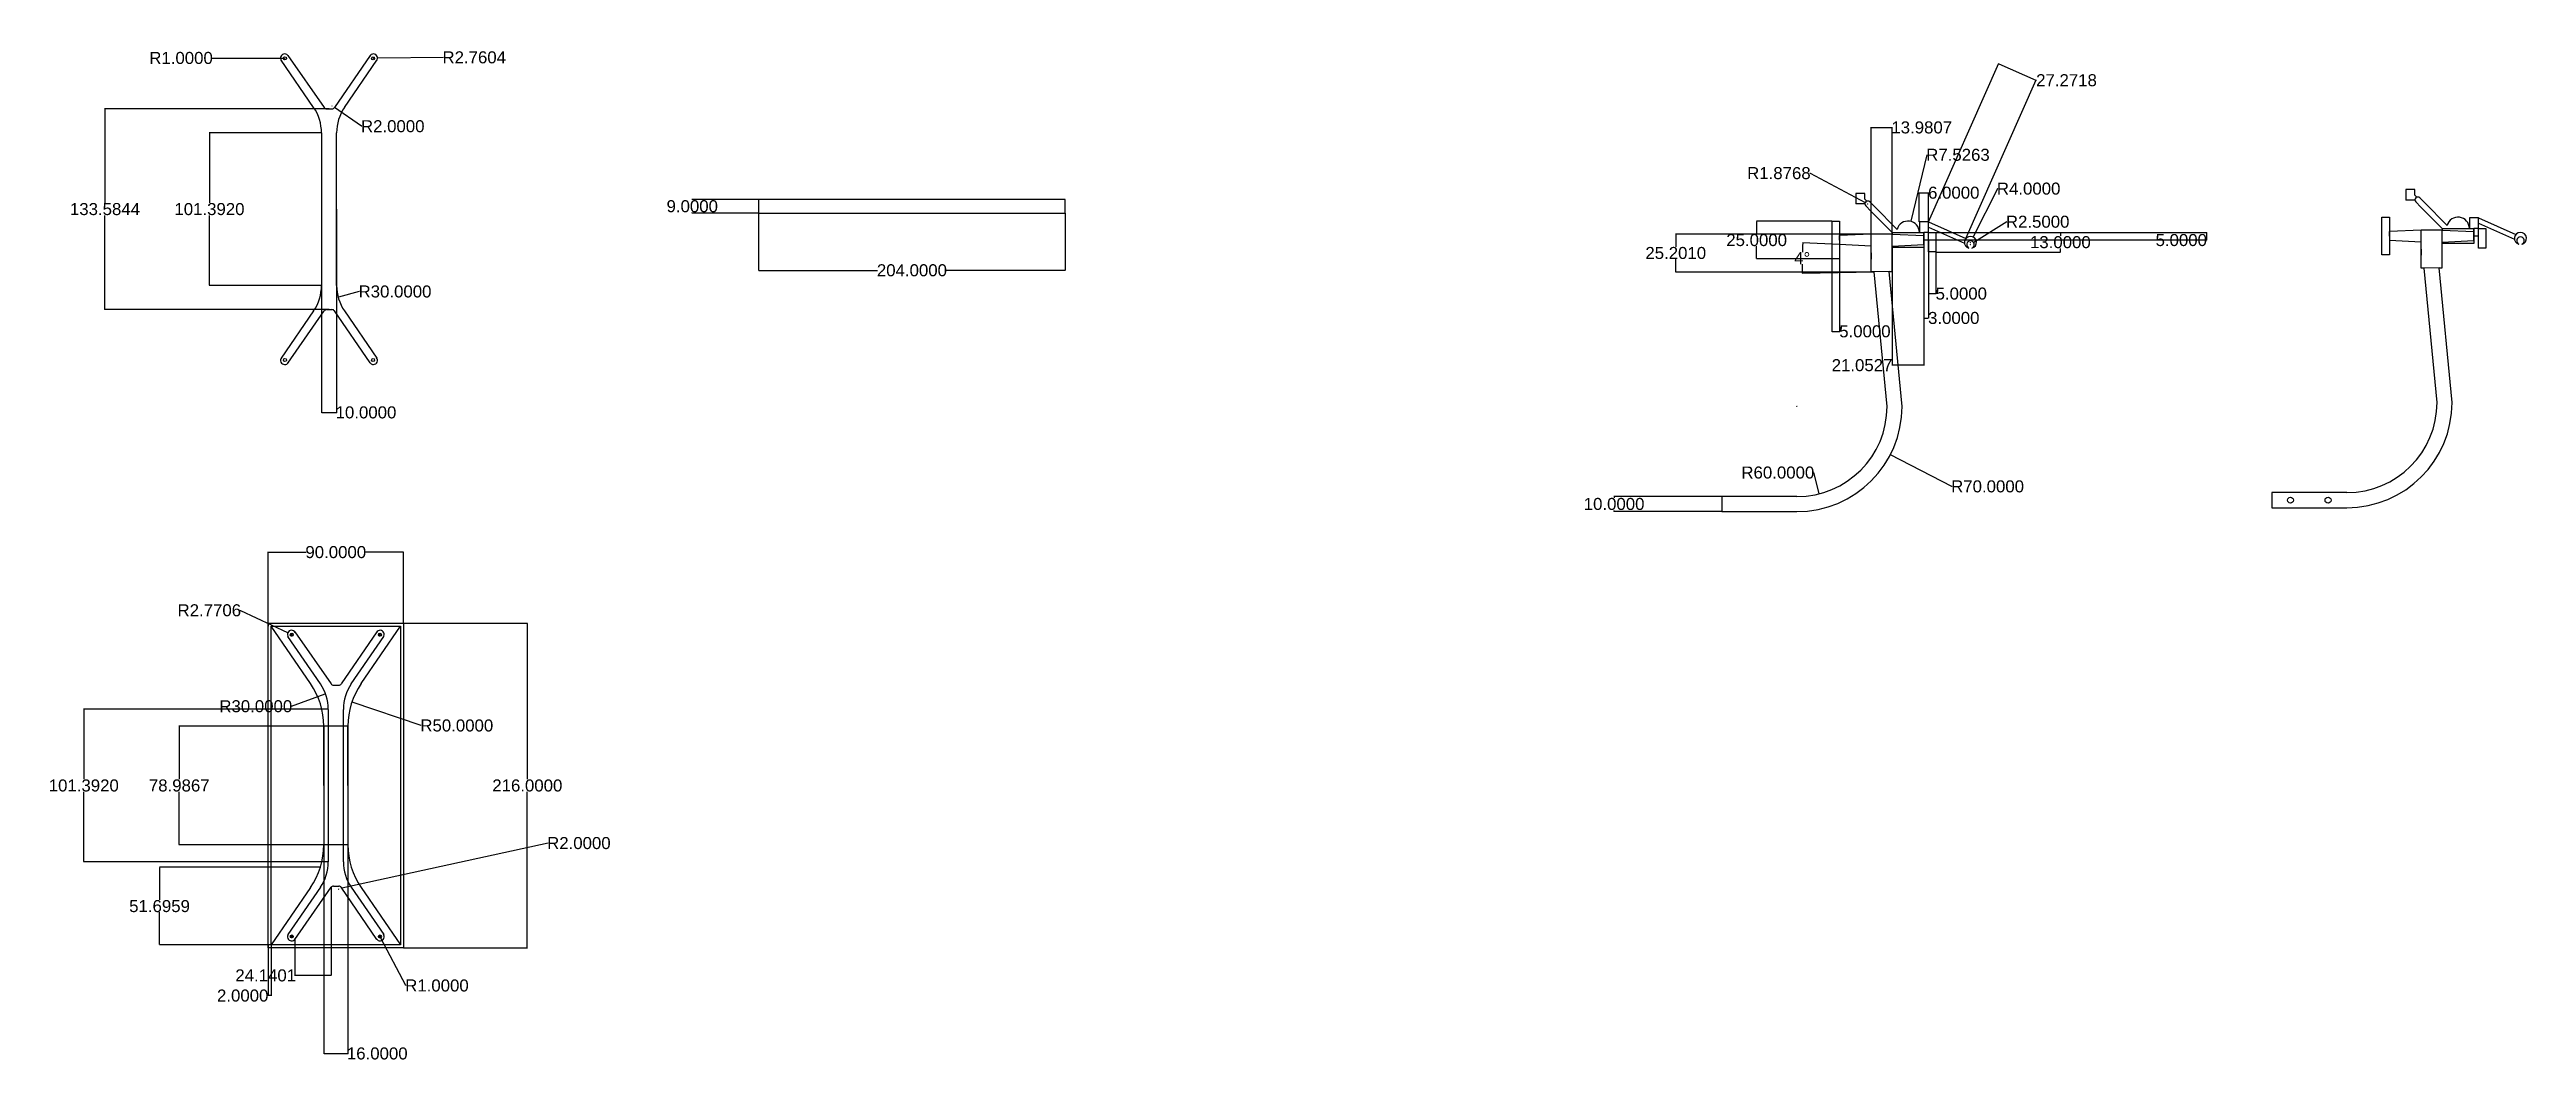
# Model space of a CAD drawing. Header units: centimetres. Extents: x 278 to 1925, y 134 to 807.
import ezdxf

# ---------------------------------------------------------------- set-up
doc = ezdxf.new("R2010")
doc.units = ezdxf.units.CM
doc.header["$MEASUREMENT"] = 0
doc.linetypes.add('CENTER2', pattern=[1.125, 0.75, -0.125, 0.125, -0.125])
for name, color, linetype in [('Dimensiuni', 7, 'Continuous'), ('Linii de constructie', 10, 'Continuous'), ('Sistem prindere', 130, 'Continuous')]:
    doc.layers.add(name, color=color, linetype=linetype)
doc.styles.get("Standard").update_dxf_attribs({"font": 'arial.ttf'})
doc.dimstyles.get("Standard").update_dxf_attribs({"dimtxt": 8, "dimasz": 0.18, "dimexe": 0.18, "dimexo": 0.0625, "dimgap": 0.09, "dimtad": 0, "dimtih": 1, "dimtoh": 1, "dimdec": 4, "dimzin": 0, "dimdsep": 46, "dimtxsty": 'Standard', "dimcen": 0.09, "dimadec": 0, "dimazin": 0, "dimtfac": 1, "dimtdec": 4, "dimtofl": 0, "dimtmove": 0, "dimatfit": 3, "dimfxl": 1, "dimtolj": 1, "dimtzin": 0, "dimarcsym": 0})

msp = doc.modelspace()

# ---------------------------------------------------------------- blocks, each defined once
blk = doc.blocks.new('*U1')
at = {"layer": 'Linii de constructie', "color": 0, "linetype": 'CENTER2', "transparency": 16777216}
for p, q in [((-1.12, 0), (-0.2, 0)), ((0, 0.2), (0, 1.12)), ((0.2, 0), (1.12, 0)), ((0, -1.12), (0, -0.2))]:
    blk.add_line(p, q, dxfattribs=at)
at = {"layer": 'Linii de constructie', "color": 0, "linetype": 'Continuous', "transparency": 16777216}
for p, q in [((-0.1, 0), (0.1, 0)), ((0, -0.1), (0, 0.1))]:
    blk.add_line(p, q, dxfattribs=at)
blk = doc.blocks.new('*U2')
at = {"layer": 'Linii de constructie', "color": 0, "linetype": 'CENTER2', "transparency": 16777216}
for p, q in [((-1.12, 0), (-0.2, 0)), ((0, 0.2), (0, 1.12)), ((0.2, 0), (1.12, 0)), ((0, -1.12), (0, -0.2))]:
    blk.add_line(p, q, dxfattribs=at)
at = {"layer": 'Linii de constructie', "color": 0, "linetype": 'Continuous', "transparency": 16777216}
for p, q in [((-0.1, 0), (0.1, 0)), ((0, -0.1), (0, 0.1))]:
    blk.add_line(p, q, dxfattribs=at)
blk = doc.blocks.new('*U3')
at = {"layer": 'Linii de constructie', "color": 0, "linetype": 'CENTER2', "transparency": 16777216}
for p, q in [((-1.12, 0), (-0.2, 0)), ((0, 0.2), (0, 1.12)), ((0.2, 0), (1.12, 0)), ((0, -1.12), (0, -0.2))]:
    blk.add_line(p, q, dxfattribs=at)
at = {"layer": 'Linii de constructie', "color": 0, "linetype": 'Continuous', "transparency": 16777216}
for p, q in [((-0.1, 0), (0.1, 0)), ((0, -0.1), (0, 0.1))]:
    blk.add_line(p, q, dxfattribs=at)
blk = doc.blocks.new('*U4')
at = {"layer": 'Linii de constructie', "color": 0, "linetype": 'CENTER2', "transparency": 16777216}
for p, q in [((-1.12, 0), (-0.2, 0)), ((0, 0.2), (0, 1.12)), ((0.2, 0), (1.12, 0)), ((0, -1.12), (0, -0.2))]:
    blk.add_line(p, q, dxfattribs=at)
at = {"layer": 'Linii de constructie', "color": 0, "linetype": 'Continuous', "transparency": 16777216}
for p, q in [((-0.1, 0), (0.1, 0)), ((0, -0.1), (0, 0.1))]:
    blk.add_line(p, q, dxfattribs=at)
blk = doc.blocks.new('*D5')
at = {"layer": 'Defpoints', "color": 0, "transparency": 16777216}
for p in [(513.4, 425.9), (513.4, 209.9), (595.8, 209.9)]:
    blk.add_point(p, dxfattribs=at)
at = {"layer": 'Dimensiuni', "color": 0, "lineweight": -2, "transparency": 16777216}
for p, q in [((513.5, 425.9), (596, 425.9)), ((595.8, 425.7), (595.8, 322.1)), ((595.8, 210.1), (595.8, 313.7)), ((513.5, 209.9), (596, 209.9))]:
    blk.add_line(p, q, dxfattribs=at)
at = {"layer": 'Dimensiuni', "color": 0, "transparency": 16777216}
for points in [[(595.8, 425.7), (595.9, 425.7), (595.8, 425.9)], [(595.8, 210.1), (595.9, 210.1), (595.8, 209.9)]]:
    blk.add_solid(points, dxfattribs=at)
at = {"layer": 'Dimensiuni', "color": 0, "transparency": 16777216, "insert": (595.8, 317.9), "char_height": 8, "attachment_point": 5}
blk.add_mtext('\\A1;216.0000', dxfattribs=at)
blk = doc.blocks.new('*D6')
at = {"layer": 'Defpoints', "color": 0, "transparency": 16777216}
for p in [(513.4, 473.1), (423.4, 425.9), (513.4, 425.9)]:
    blk.add_point(p, dxfattribs=at)
at = {"layer": 'Dimensiuni', "color": 0, "lineweight": -2, "transparency": 16777216}
for p, q in [((423.4, 425.9), (423.4, 473.3)), ((423.6, 473.1), (448.7, 473.1)), ((513.3, 473.1), (488.2, 473.1)), ((513.4, 425.9), (513.4, 473.3))]:
    blk.add_line(p, q, dxfattribs=at)
at = {"layer": 'Dimensiuni', "color": 0, "transparency": 16777216}
for points in [[(423.6, 473.1), (423.6, 473.1), (423.4, 473.1)], [(513.3, 473.1), (513.3, 473.1), (513.4, 473.1)]]:
    blk.add_solid(points, dxfattribs=at)
at = {"layer": 'Dimensiuni', "color": 0, "transparency": 16777216, "insert": (468.4, 473.1), "char_height": 8, "attachment_point": 5}
blk.add_mtext('\\A1;90.0000', dxfattribs=at)
blk = doc.blocks.new('*D7')
at = {"layer": 'Defpoints', "color": 0, "transparency": 16777216}
for p in [(423.4, 211.9), (425.4, 211.9), (423.4, 178.2)]:
    blk.add_point(p, dxfattribs=at)
at = {"layer": 'Dimensiuni', "color": 0, "lineweight": -2, "transparency": 16777216}
for p, q in [((423.4, 211.8), (423.4, 178)), ((425.4, 211.8), (425.4, 178)), ((423.4, 178.2), (423.3, 178.2)), ((425.3, 178.2), (423.6, 178.2))]:
    blk.add_line(p, q, dxfattribs=at)
at = {"layer": 'Dimensiuni', "color": 0, "transparency": 16777216}
for points in [[(423.6, 178.2), (423.6, 178.2), (423.4, 178.2)], [(425.3, 178.2), (425.3, 178.2), (425.4, 178.2)]]:
    blk.add_solid(points, dxfattribs=at)
at = {"layer": 'Dimensiuni', "color": 0, "transparency": 16777216, "insert": (406.5, 178.2), "char_height": 8, "attachment_point": 5}
blk.add_mtext('\\A1;2.0000', dxfattribs=at)
blk = doc.blocks.new('*D8')
at = {"layer": 'Defpoints', "color": 0, "transparency": 16777216}
for p in [(476.4, 357.4), (364.3, 278.4), (476.4, 278.4)]:
    blk.add_point(p, dxfattribs=at)
at = {"layer": 'Dimensiuni', "color": 0, "lineweight": -2, "transparency": 16777216}
for p, q in [((476.4, 357.4), (364.1, 357.4)), ((364.3, 357.2), (364.3, 322.1)), ((364.3, 278.6), (364.3, 313.7)), ((476.4, 278.4), (364.1, 278.4))]:
    blk.add_line(p, q, dxfattribs=at)
at = {"layer": 'Dimensiuni', "color": 0, "transparency": 16777216}
for points in [[(364.3, 357.2), (364.3, 357.2), (364.3, 357.4)], [(364.3, 278.6), (364.3, 278.6), (364.3, 278.4)]]:
    blk.add_solid(points, dxfattribs=at)
at = {"layer": 'Dimensiuni', "color": 0, "transparency": 16777216, "insert": (364.3, 317.9), "char_height": 8, "attachment_point": 5}
blk.add_mtext('\\A1;78.9867', dxfattribs=at)
blk = doc.blocks.new('*D9')
at = {"layer": 'Defpoints', "color": 0, "transparency": 16777216}
for p in [(458.2, 263.6), (351.2, 211.9), (425.4, 211.9)]:
    blk.add_point(p, dxfattribs=at)
at = {"layer": 'Dimensiuni', "color": 0, "lineweight": -2, "transparency": 16777216}
for p, q in [((458.1, 263.6), (351.1, 263.6)), ((351.2, 263.4), (351.2, 241.9)), ((351.2, 212.1), (351.2, 233.6)), ((425.4, 211.9), (351.1, 211.9))]:
    blk.add_line(p, q, dxfattribs=at)
at = {"layer": 'Dimensiuni', "color": 0, "transparency": 16777216}
for points in [[(351.2, 263.4), (351.3, 263.4), (351.2, 263.6)], [(351.2, 212.1), (351.3, 212.1), (351.2, 211.9)]]:
    blk.add_solid(points, dxfattribs=at)
at = {"layer": 'Dimensiuni', "color": 0, "transparency": 16777216, "insert": (351.2, 237.7), "char_height": 8, "attachment_point": 5}
blk.add_mtext('\\A1;51.6959', dxfattribs=at)
blk = doc.blocks.new('*D10')
at = {"layer": 'Defpoints', "color": 0, "transparency": 16777216}
for p in [(465.3, 250.2), (441.1, 215.6), (441.1, 191.6)]:
    blk.add_point(p, dxfattribs=at)
at = {"layer": 'Dimensiuni', "color": 0, "lineweight": -2, "transparency": 16777216}
for p, q in [((465.3, 250.2), (465.3, 191.5)), ((441.1, 215.5), (441.1, 191.5)), ((441.1, 191.6), (440.9, 191.6)), ((465.1, 191.6), (441.3, 191.6))]:
    blk.add_line(p, q, dxfattribs=at)
at = {"layer": 'Dimensiuni', "color": 0, "transparency": 16777216}
for points in [[(441.3, 191.7), (441.3, 191.6), (441.1, 191.6)], [(465.1, 191.7), (465.1, 191.6), (465.3, 191.6)]]:
    blk.add_solid(points, dxfattribs=at)
at = {"layer": 'Dimensiuni', "color": 0, "transparency": 16777216, "insert": (421.8, 191.6), "char_height": 8, "attachment_point": 5}
blk.add_mtext('\\A1;24.1401', dxfattribs=at)
blk = doc.blocks.new('*D11')
at = {"layer": 'Defpoints', "color": 0, "transparency": 16777216}
for p in [(497.8, 217.6), (498.2, 216.7)]:
    blk.add_point(p, dxfattribs=at)
at = {"layer": 'Dimensiuni', "color": 0, "lineweight": -2, "transparency": 16777216}
for p, q in [((497.7, 217.6), (497.9, 217.6)), ((497.8, 217.5), (497.8, 217.7)), ((515, 184.9), (498.3, 216.5)), ((515.2, 184.9), (515, 184.9))]:
    blk.add_line(p, q, dxfattribs=at)
at = {"layer": 'Dimensiuni', "color": 0, "transparency": 16777216}
blk.add_solid([(498.4, 216.5), (498.3, 216.5), (498.2, 216.7)], dxfattribs=at)
at = {"layer": 'Dimensiuni', "color": 0, "transparency": 16777216, "insert": (535.7, 184.9), "char_height": 8, "attachment_point": 5}
blk.add_mtext('\\A1;R1.0000', dxfattribs=at)
blk = doc.blocks.new('*D12')
at = {"layer": 'Defpoints', "color": 0, "transparency": 16777216}
for p in [(479.1, 373.4), (526.4, 357.4)]:
    blk.add_point(p, dxfattribs=at)
at = {"layer": 'Dimensiuni', "color": 0, "lineweight": -2, "transparency": 16777216}
for p, q in [((525.1, 357.8), (479.3, 373.4)), ((525.2, 357.8), (525.1, 357.8))]:
    blk.add_line(p, q, dxfattribs=at)
at = {"layer": 'Dimensiuni', "color": 0, "transparency": 16777216}
blk.add_solid([(479.3, 373.4), (479.3, 373.4), (479.1, 373.4)], dxfattribs=at)
at = {"layer": 'Dimensiuni', "color": 0, "transparency": 16777216, "insert": (548.9, 357.8), "char_height": 8, "attachment_point": 5}
blk.add_mtext('\\A1;R50.0000', dxfattribs=at)
blk = doc.blocks.new('*D13')
at = {"layer": 'Defpoints', "color": 0, "transparency": 16777216}
for p in [(461.6, 379), (433.4, 368.6)]:
    blk.add_point(p, dxfattribs=at)
at = {"layer": 'Dimensiuni', "color": 0, "lineweight": -2, "transparency": 16777216}
for p, q in [((439, 370.6), (461.4, 378.9)), ((438.8, 370.6), (439, 370.6))]:
    blk.add_line(p, q, dxfattribs=at)
at = {"layer": 'Dimensiuni', "color": 0, "transparency": 16777216}
blk.add_solid([(461.4, 379), (461.4, 378.9), (461.6, 379)], dxfattribs=at)
at = {"layer": 'Dimensiuni', "color": 0, "transparency": 16777216, "insert": (415.2, 370.6), "char_height": 8, "attachment_point": 5}
blk.add_mtext('\\A1;R30.0000', dxfattribs=at)
blk = doc.blocks.new('*D14')
at = {"layer": 'Defpoints', "color": 0, "transparency": 16777216}
for p in [(436.5, 419.6), (439, 418.4)]:
    blk.add_point(p, dxfattribs=at)
at = {"layer": 'Dimensiuni', "color": 0, "lineweight": -2, "transparency": 16777216}
for p, q in [((404.8, 434.4), (405, 434.4)), ((405, 434.4), (436.3, 419.6)), ((438.9, 418.4), (439.1, 418.4)), ((439, 418.3), (439, 418.5))]:
    blk.add_line(p, q, dxfattribs=at)
at = {"layer": 'Dimensiuni', "color": 0, "transparency": 16777216}
blk.add_solid([(436.3, 419.7), (436.3, 419.6), (436.5, 419.6)], dxfattribs=at)
at = {"layer": 'Dimensiuni', "color": 0, "transparency": 16777216, "insert": (384.3, 434.4), "char_height": 8, "attachment_point": 5}
blk.add_mtext('\\A1;R2.7706', dxfattribs=at)
blk = doc.blocks.new('*D15')
at = {"layer": 'Defpoints', "color": 0, "transparency": 16777216}
for p in [(470.4, 249.1), (472.3, 249.5)]:
    blk.add_point(p, dxfattribs=at)
at = {"layer": 'Dimensiuni', "color": 0, "lineweight": -2, "transparency": 16777216}
for p, q in [((609.6, 279.6), (472.5, 249.6)), ((470.3, 249.1), (470.5, 249.1)), ((470.4, 249), (470.4, 249.2))]:
    blk.add_line(p, q, dxfattribs=at)
blk.add_arc((470.4, 249.1), 2, 7.1956, 32.6703, dxfattribs=at)
at = {"layer": 'Dimensiuni', "color": 0, "transparency": 16777216}
blk.add_solid([(472.5, 249.6), (472.5, 249.5), (472.3, 249.5)], dxfattribs=at)
at = {"layer": 'Dimensiuni', "color": 0, "transparency": 16777216, "insert": (630.1, 279.6), "char_height": 8, "attachment_point": 5}
blk.add_mtext('\\A1;R2.0000', dxfattribs=at)
blk = doc.blocks.new('*D16')
at = {"layer": 'Defpoints', "color": 0, "transparency": 16777216}
for p in [(463.4, 368.6), (300.8, 267.2), (463.4, 267.2)]:
    blk.add_point(p, dxfattribs=at)
at = {"layer": 'Dimensiuni', "color": 0, "lineweight": -2, "transparency": 16777216}
for p, q in [((463.4, 368.6), (300.6, 368.6)), ((300.8, 368.4), (300.8, 322.1)), ((300.8, 267.4), (300.8, 313.7)), ((463.4, 267.2), (300.6, 267.2))]:
    blk.add_line(p, q, dxfattribs=at)
at = {"layer": 'Dimensiuni', "color": 0, "transparency": 16777216}
for points in [[(300.7, 368.4), (300.8, 368.4), (300.8, 368.6)], [(300.7, 267.4), (300.8, 267.4), (300.8, 267.2)]]:
    blk.add_solid(points, dxfattribs=at)
at = {"layer": 'Dimensiuni', "color": 0, "transparency": 16777216, "insert": (300.8, 317.9), "char_height": 8, "attachment_point": 5}
blk.add_mtext('\\A1;101.3920', dxfattribs=at)
blk = doc.blocks.new('*D17')
at = {"layer": 'Defpoints', "color": 0, "transparency": 16777216}
for p in [(749.6, 698.6), (953.6, 698.6), (953.6, 660.5)]:
    blk.add_point(p, dxfattribs=at)
at = {"layer": 'Dimensiuni', "color": 0, "lineweight": -2, "transparency": 16777216}
for p, q in [((749.6, 698.6), (749.6, 660.3)), ((953.6, 698.6), (953.6, 660.3)), ((749.8, 660.5), (828.6, 660.5)), ((953.4, 660.5), (874.6, 660.5))]:
    blk.add_line(p, q, dxfattribs=at)
at = {"layer": 'Dimensiuni', "color": 0, "transparency": 16777216}
for points in [[(749.8, 660.5), (749.8, 660.5), (749.6, 660.5)], [(953.4, 660.5), (953.4, 660.5), (953.6, 660.5)]]:
    blk.add_solid(points, dxfattribs=at)
at = {"layer": 'Dimensiuni', "color": 0, "transparency": 16777216, "insert": (851.6, 660.5), "char_height": 8, "attachment_point": 5}
blk.add_mtext('\\A1;204.0000', dxfattribs=at)
blk = doc.blocks.new('*D18')
at = {"layer": 'Defpoints', "color": 0, "transparency": 16777216}
for p in [(705.5, 698.6), (749.6, 707.6), (749.6, 698.6)]:
    blk.add_point(p, dxfattribs=at)
at = {"layer": 'Dimensiuni', "color": 0, "lineweight": -2, "transparency": 16777216}
for p, q in [((749.5, 707.6), (705.3, 707.6)), ((749.5, 698.6), (705.3, 698.6)), ((705.5, 707.4), (705.5, 707.3)), ((705.5, 698.8), (705.5, 698.9))]:
    blk.add_line(p, q, dxfattribs=at)
at = {"layer": 'Dimensiuni', "color": 0, "transparency": 16777216}
for points in [[(705.4, 707.4), (705.5, 707.4), (705.5, 707.6)], [(705.4, 698.8), (705.5, 698.8), (705.5, 698.6)]]:
    blk.add_solid(points, dxfattribs=at)
at = {"layer": 'Dimensiuni', "color": 0, "transparency": 16777216, "insert": (705.5, 703.1), "char_height": 8, "attachment_point": 5}
blk.add_mtext('\\A1;9.0000', dxfattribs=at)
blk = doc.blocks.new('*D19')
at = {"layer": 'Defpoints', "color": 0, "transparency": 16777216}
for p in [(458.9, 751.9), (384.4, 650.5), (458.9, 650.5)]:
    blk.add_point(p, dxfattribs=at)
at = {"layer": 'Dimensiuni', "color": 0, "lineweight": -2, "transparency": 16777216}
for p, q in [((458.9, 751.9), (384.2, 751.9)), ((384.4, 751.7), (384.4, 705.3)), ((384.4, 650.6), (384.4, 697)), ((458.9, 650.5), (384.2, 650.5))]:
    blk.add_line(p, q, dxfattribs=at)
at = {"layer": 'Dimensiuni', "color": 0, "transparency": 16777216}
for points in [[(384.4, 751.7), (384.4, 751.7), (384.4, 751.9)], [(384.4, 650.6), (384.4, 650.6), (384.4, 650.5)]]:
    blk.add_solid(points, dxfattribs=at)
at = {"layer": 'Dimensiuni', "color": 0, "transparency": 16777216, "insert": (384.4, 701.2), "char_height": 8, "attachment_point": 5}
blk.add_mtext('\\A1;101.3920', dxfattribs=at)
blk = doc.blocks.new('*D20')
at = {"layer": 'Defpoints', "color": 0, "transparency": 16777216}
for p in [(314.9, 767.9), (464.1, 767.9), (464.1, 634.4)]:
    blk.add_point(p, dxfattribs=at)
at = {"layer": 'Dimensiuni', "color": 0, "lineweight": -2, "transparency": 16777216}
for p, q in [((464.1, 767.9), (314.7, 767.9)), ((314.9, 767.8), (314.9, 705.3)), ((314.9, 634.5), (314.9, 697)), ((464.1, 634.4), (314.7, 634.4))]:
    blk.add_line(p, q, dxfattribs=at)
at = {"layer": 'Dimensiuni', "color": 0, "transparency": 16777216}
for points in [[(314.8, 767.8), (314.9, 767.8), (314.9, 767.9)], [(314.8, 634.5), (314.9, 634.5), (314.9, 634.4)]]:
    blk.add_solid(points, dxfattribs=at)
at = {"layer": 'Dimensiuni', "color": 0, "transparency": 16777216, "insert": (314.9, 701.2), "char_height": 8, "attachment_point": 5}
blk.add_mtext('\\A1;133.5844', dxfattribs=at)
blk = doc.blocks.new('*D21')
at = {"layer": 'Defpoints', "color": 0, "transparency": 16777216}
for p in [(433.6, 801.5), (434.6, 801.5)]:
    blk.add_point(p, dxfattribs=at)
at = {"layer": 'Dimensiuni', "color": 0, "lineweight": -2, "transparency": 16777216}
for p, q in [((386, 801.7), (433.4, 801.5)), ((434.5, 801.5), (434.7, 801.5)), ((434.6, 801.4), (434.6, 801.6))]:
    blk.add_line(p, q, dxfattribs=at)
at = {"layer": 'Dimensiuni', "color": 0, "transparency": 16777216}
blk.add_solid([(433.4, 801.5), (433.4, 801.4), (433.6, 801.5)], dxfattribs=at)
at = {"layer": 'Dimensiuni', "color": 0, "transparency": 16777216, "insert": (365.5, 801.7), "char_height": 8, "attachment_point": 5}
blk.add_mtext('\\A1;R1.0000', dxfattribs=at)
blk = doc.blocks.new('*D22')
at = {"layer": 'Defpoints', "color": 0, "transparency": 16777216}
for p in [(493.4, 801.7), (496.1, 801.7)]:
    blk.add_point(p, dxfattribs=at)
at = {"layer": 'Dimensiuni', "color": 0, "lineweight": -2, "transparency": 16777216}
for p, q in [((493.3, 801.7), (493.5, 801.7)), ((493.4, 801.6), (493.4, 801.8)), ((540, 802.1), (496.3, 801.7))]:
    blk.add_line(p, q, dxfattribs=at)
at = {"layer": 'Dimensiuni', "color": 0, "transparency": 16777216}
blk.add_solid([(496.3, 801.7), (496.3, 801.7), (496.1, 801.7)], dxfattribs=at)
at = {"layer": 'Dimensiuni', "color": 0, "transparency": 16777216, "insert": (560.5, 802.1), "char_height": 8, "attachment_point": 5}
blk.add_mtext('\\A1;R2.7604', dxfattribs=at)
blk = doc.blocks.new('*D23')
at = {"layer": 'Defpoints', "color": 0, "transparency": 16777216}
for p in [(465.9, 769.9), (467.5, 768.8)]:
    blk.add_point(p, dxfattribs=at)
at = {"layer": 'Dimensiuni', "color": 0, "lineweight": -2, "transparency": 16777216}
for p, q in [((465.8, 769.9), (465.9, 769.9)), ((465.9, 769.9), (465.9, 770)), ((485.6, 756.3), (467.6, 768.7)), ((485.7, 756.3), (485.6, 756.3))]:
    blk.add_line(p, q, dxfattribs=at)
at = {"layer": 'Dimensiuni', "color": 0, "transparency": 16777216}
blk.add_solid([(467.7, 768.7), (467.6, 768.7), (467.5, 768.8)], dxfattribs=at)
at = {"layer": 'Dimensiuni', "color": 0, "transparency": 16777216, "insert": (506.3, 756.3), "char_height": 8, "attachment_point": 5}
blk.add_mtext('\\A1;R2.0000', dxfattribs=at)
blk = doc.blocks.new('*D24')
at = {"layer": 'Defpoints', "color": 0, "transparency": 16777216}
for p in [(470, 642.5), (498.9, 650.5)]:
    blk.add_point(p, dxfattribs=at)
at = {"layer": 'Dimensiuni', "color": 0, "lineweight": -2, "transparency": 16777216}
for p, q in [((484, 646.4), (470.2, 642.6)), ((484.2, 646.4), (484, 646.4))]:
    blk.add_line(p, q, dxfattribs=at)
at = {"layer": 'Dimensiuni', "color": 0, "transparency": 16777216}
blk.add_solid([(470.2, 642.6), (470.2, 642.5), (470, 642.5)], dxfattribs=at)
at = {"layer": 'Dimensiuni', "color": 0, "transparency": 16777216, "insert": (507.8, 646.4), "char_height": 8, "attachment_point": 5}
blk.add_mtext('\\A1;R30.0000', dxfattribs=at)
blk = doc.blocks.new('*D25')
at = {"layer": 'Defpoints', "color": 0, "transparency": 16777216}
for p in [(458.9, 701.2), (468.9, 701.2), (468.9, 566)]:
    blk.add_point(p, dxfattribs=at)
at = {"layer": 'Dimensiuni', "color": 0, "lineweight": -2, "transparency": 16777216}
for p, q in [((458.9, 701.1), (458.9, 565.8)), ((468.9, 701.1), (468.9, 565.8)), ((459.1, 566), (468.7, 566)), ((468.9, 566), (469.1, 566))]:
    blk.add_line(p, q, dxfattribs=at)
at = {"layer": 'Dimensiuni', "color": 0, "transparency": 16777216}
for points in [[(459.1, 566), (459.1, 566), (458.9, 566)], [(468.7, 566), (468.7, 566), (468.9, 566)]]:
    blk.add_solid(points, dxfattribs=at)
at = {"layer": 'Dimensiuni', "color": 0, "transparency": 16777216, "insert": (488.5, 566), "char_height": 8, "attachment_point": 5}
blk.add_mtext('\\A1;10.0000', dxfattribs=at)
blk = doc.blocks.new('*D26')
at = {"layer": 'Defpoints', "color": 0, "transparency": 16777216}
for p in [(460.4, 317.9), (476.4, 317.9), (476.4, 139.7)]:
    blk.add_point(p, dxfattribs=at)
at = {"layer": 'Dimensiuni', "color": 0, "lineweight": -2, "transparency": 16777216}
for p, q in [((460.4, 317.8), (460.4, 139.5)), ((476.4, 317.8), (476.4, 139.5)), ((460.6, 139.7), (476.3, 139.7)), ((476.4, 139.7), (476.6, 139.7))]:
    blk.add_line(p, q, dxfattribs=at)
at = {"layer": 'Dimensiuni', "color": 0, "transparency": 16777216}
for points in [[(460.6, 139.7), (460.6, 139.6), (460.4, 139.7)], [(476.3, 139.7), (476.3, 139.6), (476.4, 139.7)]]:
    blk.add_solid(points, dxfattribs=at)
at = {"layer": 'Dimensiuni', "color": 0, "transparency": 16777216, "insert": (496, 139.7), "char_height": 8, "attachment_point": 5}
blk.add_mtext('\\A1;16.0000', dxfattribs=at)
blk = doc.blocks.new('*D27')
at = {"layer": 'Defpoints', "color": 0, "transparency": 16777216}
for p in [(1318.6, 500.1), (1390.2, 510.1), (1390.2, 500.1)]:
    blk.add_point(p, dxfattribs=at)
at = {"layer": 'Dimensiuni', "color": 0, "lineweight": -2, "transparency": 16777216}
for p, q in [((1390.1, 510.1), (1318.4, 510.1)), ((1390.1, 500.1), (1318.4, 500.1)), ((1318.6, 509.9), (1318.6, 509.2)), ((1318.6, 500.2), (1318.6, 500.9))]:
    blk.add_line(p, q, dxfattribs=at)
at = {"layer": 'Dimensiuni', "color": 0, "transparency": 16777216}
for points in [[(1318.5, 509.9), (1318.6, 509.9), (1318.6, 510.1)], [(1318.5, 500.2), (1318.6, 500.2), (1318.6, 500.1)]]:
    blk.add_solid(points, dxfattribs=at)
at = {"layer": 'Dimensiuni', "color": 0, "transparency": 16777216, "insert": (1318.6, 505.1), "char_height": 8, "attachment_point": 5}
blk.add_mtext('\\A1;10.0000', dxfattribs=at)
blk = doc.blocks.new('*D28')
at = {"layer": 'Defpoints', "color": 0, "transparency": 16777216}
for p in [(1440.2, 570.1), (1454.9, 511.9)]:
    blk.add_point(p, dxfattribs=at)
at = {"layer": 'Dimensiuni', "color": 0, "lineweight": -2, "transparency": 16777216}
for p, q in [((1451.1, 526), (1451.3, 526)), ((1451.3, 526), (1454.8, 512.1))]:
    blk.add_line(p, q, dxfattribs=at)
at = {"layer": 'Dimensiuni', "color": 0, "transparency": 16777216}
blk.add_solid([(1454.9, 512.1), (1454.8, 512.1), (1454.9, 511.9)], dxfattribs=at)
at = {"layer": 'Dimensiuni', "color": 0, "transparency": 16777216, "insert": (1427.5, 526), "char_height": 8, "attachment_point": 5}
blk.add_mtext('\\A1;R60.0000', dxfattribs=at)
blk = doc.blocks.new('*D29')
at = {"layer": 'Defpoints', "color": 0, "transparency": 16777216}
for p in [(1440.2, 570.1), (1502.4, 537.9)]:
    blk.add_point(p, dxfattribs=at)
at = {"layer": 'Dimensiuni', "color": 0, "lineweight": -2, "transparency": 16777216}
for p, q in [((1440.1, 570.1), (1440.3, 570.1)), ((1440.2, 570), (1440.2, 570.1)), ((1543.2, 516.8), (1502.5, 537.9)), ((1543.4, 516.8), (1543.2, 516.8))]:
    blk.add_line(p, q, dxfattribs=at)
at = {"layer": 'Dimensiuni', "color": 0, "transparency": 16777216}
blk.add_solid([(1502.5, 537.9), (1502.5, 537.8), (1502.4, 537.9)], dxfattribs=at)
at = {"layer": 'Dimensiuni', "color": 0, "transparency": 16777216, "insert": (1567, 516.8), "char_height": 8, "attachment_point": 5}
blk.add_mtext('\\A1;R70.0000', dxfattribs=at)
blk = doc.blocks.new('*D30')
at = {"layer": 'Defpoints', "color": 0, "transparency": 16777216}
for p in [(1463.5, 693.1), (1413.4, 668.1), (1463.5, 668.1)]:
    blk.add_point(p, dxfattribs=at)
at = {"layer": 'Dimensiuni', "color": 0, "lineweight": -2, "transparency": 16777216}
for p, q in [((1463.5, 693.1), (1413.2, 693.1)), ((1413.4, 693), (1413.4, 684.8)), ((1413.4, 668.3), (1413.4, 676.5)), ((1463.5, 668.1), (1413.2, 668.1))]:
    blk.add_line(p, q, dxfattribs=at)
at = {"layer": 'Dimensiuni', "color": 0, "transparency": 16777216}
for points in [[(1413.4, 693), (1413.5, 693), (1413.4, 693.1)], [(1413.4, 668.3), (1413.5, 668.3), (1413.4, 668.1)]]:
    blk.add_solid(points, dxfattribs=at)
at = {"layer": 'Dimensiuni', "color": 0, "transparency": 16777216, "insert": (1413.4, 680.6), "char_height": 8, "attachment_point": 5}
blk.add_mtext('\\A1;25.0000', dxfattribs=at)
blk = doc.blocks.new('*D31')
at = {"layer": 'Defpoints', "color": 0, "transparency": 16777216}
for p in [(1463.5, 668.1), (1468.5, 668.1), (1468.5, 619.9)]:
    blk.add_point(p, dxfattribs=at)
at = {"layer": 'Dimensiuni', "color": 0, "lineweight": -2, "transparency": 16777216}
for p, q in [((1463.5, 668.1), (1463.5, 619.7)), ((1468.5, 668.1), (1468.5, 619.7)), ((1463.7, 619.9), (1468.3, 619.9)), ((1468.5, 619.9), (1468.7, 619.9))]:
    blk.add_line(p, q, dxfattribs=at)
at = {"layer": 'Dimensiuni', "color": 0, "transparency": 16777216}
for points in [[(1463.7, 620), (1463.7, 619.9), (1463.5, 619.9)], [(1468.3, 620), (1468.3, 619.9), (1468.5, 619.9)]]:
    blk.add_solid(points, dxfattribs=at)
at = {"layer": 'Dimensiuni', "color": 0, "transparency": 16777216, "insert": (1485.4, 619.9), "char_height": 8, "attachment_point": 5}
blk.add_mtext('\\A1;5.0000', dxfattribs=at)
blk = doc.blocks.new('*D32')
at = {"layer": 'Defpoints', "color": 0, "transparency": 16777216}
for p in [(1503.6, 755.5), (1489.6, 684.6), (1503.6, 684.6)]:
    blk.add_point(p, dxfattribs=at)
at = {"layer": 'Dimensiuni', "color": 0, "lineweight": -2, "transparency": 16777216}
for p, q in [((1489.6, 684.7), (1489.6, 755.7)), ((1489.8, 755.5), (1503.4, 755.5)), ((1503.6, 684.7), (1503.6, 755.7)), ((1503.6, 755.5), (1503.7, 755.5))]:
    blk.add_line(p, q, dxfattribs=at)
at = {"layer": 'Dimensiuni', "color": 0, "transparency": 16777216}
for points in [[(1489.8, 755.5), (1489.8, 755.5), (1489.6, 755.5)], [(1503.4, 755.5), (1503.4, 755.5), (1503.6, 755.5)]]:
    blk.add_solid(points, dxfattribs=at)
at = {"layer": 'Dimensiuni', "color": 0, "transparency": 16777216, "insert": (1523.2, 755.5), "char_height": 8, "attachment_point": 5}
blk.add_mtext('\\A1;13.9807', dxfattribs=at)
blk = doc.blocks.new('*D33')
at = {"layer": 'Defpoints', "color": 0, "transparency": 16777216}
for p in [(1359.6, 684.6), (1489.6, 684.6), (1489.6, 659.4)]:
    blk.add_point(p, dxfattribs=at)
at = {"layer": 'Dimensiuni', "color": 0, "lineweight": -2, "transparency": 16777216}
for p, q in [((1489.5, 684.6), (1359.4, 684.6)), ((1359.6, 684.5), (1359.6, 676.2)), ((1489.5, 659.4), (1359.4, 659.4)), ((1359.6, 659.6), (1359.6, 667.9))]:
    blk.add_line(p, q, dxfattribs=at)
at = {"layer": 'Dimensiuni', "color": 0, "transparency": 16777216}
for points in [[(1359.6, 684.5), (1359.6, 684.5), (1359.6, 684.6)], [(1359.6, 659.6), (1359.6, 659.6), (1359.6, 659.4)]]:
    blk.add_solid(points, dxfattribs=at)
at = {"layer": 'Dimensiuni', "color": 0, "transparency": 16777216, "insert": (1359.6, 672), "char_height": 8, "attachment_point": 5}
blk.add_mtext('\\A1;25.2010', dxfattribs=at)
blk = doc.blocks.new('*D34')
at = {"layer": 'Defpoints', "color": 0, "transparency": 16777216}
for p in [(1503.6, 675.7), (1524.6, 675.7), (1503.6, 597.4)]:
    blk.add_point(p, dxfattribs=at)
at = {"layer": 'Dimensiuni', "color": 0, "lineweight": -2, "transparency": 16777216}
for p, q in [((1503.6, 675.7), (1503.6, 597.2)), ((1524.6, 675.7), (1524.6, 597.2)), ((1503.6, 597.4), (1503.4, 597.4)), ((1524.4, 597.4), (1503.7, 597.4))]:
    blk.add_line(p, q, dxfattribs=at)
at = {"layer": 'Dimensiuni', "color": 0, "transparency": 16777216}
for points in [[(1503.7, 597.4), (1503.7, 597.4), (1503.6, 597.4)], [(1524.4, 597.4), (1524.4, 597.4), (1524.6, 597.4)]]:
    blk.add_solid(points, dxfattribs=at)
at = {"layer": 'Dimensiuni', "color": 0, "transparency": 16777216, "insert": (1483.5, 597.4), "char_height": 8, "attachment_point": 5}
blk.add_mtext('\\A1;21.0527', dxfattribs=at)
blk = doc.blocks.new('*D35')
at = {"layer": 'Defpoints', "color": 0, "transparency": 16777216}
for p in [(1515.9, 693.1), (1514.1, 685.7)]:
    blk.add_point(p, dxfattribs=at)
at = {"layer": 'Dimensiuni', "color": 0, "lineweight": -2, "transparency": 16777216}
for p, q in [((1526.5, 737.3), (1515.9, 693.2)), ((1526.7, 737.3), (1526.5, 737.3)), ((1514, 685.7), (1514.2, 685.7)), ((1514.1, 685.7), (1514.1, 685.8))]:
    blk.add_line(p, q, dxfattribs=at)
at = {"layer": 'Dimensiuni', "color": 0, "transparency": 16777216}
blk.add_solid([(1515.9, 693.2), (1515.9, 693.2), (1515.9, 693.1)], dxfattribs=at)
at = {"layer": 'Dimensiuni', "color": 0, "transparency": 16777216, "insert": (1547.3, 737.3), "char_height": 8, "attachment_point": 5}
blk.add_mtext('\\A1;R7.5263', dxfattribs=at)
blk = doc.blocks.new('*D36')
at = {"layer": 'Defpoints', "color": 0, "transparency": 16777216}
for p in [(1555.6, 679.1), (1557.4, 682.7)]:
    blk.add_point(p, dxfattribs=at)
at = {"layer": 'Dimensiuni', "color": 0, "lineweight": -2, "transparency": 16777216}
for p, q in [((1573.6, 714.8), (1557.5, 682.8)), ((1573.8, 714.8), (1573.6, 714.8)), ((1555.5, 679.1), (1555.7, 679.1)), ((1555.6, 679), (1555.6, 679.2))]:
    blk.add_line(p, q, dxfattribs=at)
at = {"layer": 'Dimensiuni', "color": 0, "transparency": 16777216}
blk.add_solid([(1557.5, 682.9), (1557.5, 682.8), (1557.4, 682.7)], dxfattribs=at)
at = {"layer": 'Dimensiuni', "color": 0, "transparency": 16777216, "insert": (1594.3, 714.8), "char_height": 8, "attachment_point": 5}
blk.add_mtext('\\A1;R4.0000', dxfattribs=at)
blk = doc.blocks.new('*D37')
at = {"layer": 'Defpoints', "color": 0, "transparency": 16777216}
for p in [(1555.6, 677.6), (1557.7, 678.9)]:
    blk.add_point(p, dxfattribs=at)
at = {"layer": 'Dimensiuni', "color": 0, "lineweight": -2, "transparency": 16777216}
for p, q in [((1579.7, 692.8), (1557.9, 679)), ((1579.8, 692.8), (1579.7, 692.8)), ((1555.5, 677.6), (1555.7, 677.6)), ((1555.6, 677.5), (1555.6, 677.7))]:
    blk.add_line(p, q, dxfattribs=at)
at = {"layer": 'Dimensiuni', "color": 0, "transparency": 16777216}
blk.add_solid([(1557.9, 679.1), (1557.9, 679), (1557.7, 678.9)], dxfattribs=at)
at = {"layer": 'Dimensiuni', "color": 0, "transparency": 16777216, "insert": (1600.3, 692.8), "char_height": 8, "attachment_point": 5}
blk.add_mtext('\\A1;R2.5000', dxfattribs=at)
blk = doc.blocks.new('*D38')
at = {"layer": 'Defpoints', "color": 0, "transparency": 16777216}
for p in [(1485.7, 705.6), (1487.3, 704.7)]:
    blk.add_point(p, dxfattribs=at)
at = {"layer": 'Dimensiuni', "color": 0, "lineweight": -2, "transparency": 16777216}
for p, q in [((1448.7, 725.1), (1448.9, 725.1)), ((1448.9, 725.1), (1485.5, 705.7)), ((1487.2, 704.7), (1487.4, 704.7)), ((1487.3, 704.6), (1487.3, 704.8))]:
    blk.add_line(p, q, dxfattribs=at)
at = {"layer": 'Dimensiuni', "color": 0, "transparency": 16777216}
blk.add_solid([(1485.5, 705.7), (1485.5, 705.7), (1485.7, 705.6)], dxfattribs=at)
at = {"layer": 'Dimensiuni', "color": 0, "transparency": 16777216, "insert": (1428.2, 725.1), "char_height": 8, "attachment_point": 5}
blk.add_mtext('\\A1;R1.8768', dxfattribs=at)
blk = doc.blocks.new('*D39')
at = {"layer": 'Defpoints', "color": 0, "transparency": 16777216}
for p in [(1527.6, 712.1), (1521.6, 692.7), (1527.6, 692.7)]:
    blk.add_point(p, dxfattribs=at)
at = {"layer": 'Dimensiuni', "color": 0, "lineweight": -2, "transparency": 16777216}
for p, q in [((1521.6, 692.8), (1521.6, 712.3)), ((1521.8, 712.1), (1527.4, 712.1)), ((1527.6, 692.8), (1527.6, 712.3)), ((1527.6, 712.1), (1527.8, 712.1))]:
    blk.add_line(p, q, dxfattribs=at)
at = {"layer": 'Dimensiuni', "color": 0, "transparency": 16777216}
for points in [[(1521.8, 712.2), (1521.8, 712.1), (1521.6, 712.1)], [(1527.4, 712.2), (1527.4, 712.1), (1527.6, 712.1)]]:
    blk.add_solid(points, dxfattribs=at)
at = {"layer": 'Dimensiuni', "color": 0, "transparency": 16777216, "insert": (1544.5, 712.1), "char_height": 8, "attachment_point": 5}
blk.add_mtext('\\A1;6.0000', dxfattribs=at)
blk = doc.blocks.new('*D40')
at = {"layer": 'Defpoints', "color": 0, "transparency": 16777216}
for p in [(1532.6, 685.7), (1532.6, 672.7), (1615.4, 672.7)]:
    blk.add_point(p, dxfattribs=at)
at = {"layer": 'Dimensiuni', "color": 0, "lineweight": -2, "transparency": 16777216}
for p, q in [((1532.7, 685.7), (1615.6, 685.7)), ((1615.4, 685.6), (1615.4, 683.4)), ((1532.7, 672.7), (1615.6, 672.7)), ((1615.4, 672.9), (1615.4, 675.1))]:
    blk.add_line(p, q, dxfattribs=at)
at = {"layer": 'Dimensiuni', "color": 0, "transparency": 16777216}
for points in [[(1615.4, 685.6), (1615.4, 685.6), (1615.4, 685.7)], [(1615.4, 672.9), (1615.4, 672.9), (1615.4, 672.7)]]:
    blk.add_solid(points, dxfattribs=at)
at = {"layer": 'Dimensiuni', "color": 0, "transparency": 16777216, "insert": (1615.4, 679.2), "char_height": 8, "attachment_point": 5}
blk.add_mtext('\\A1;13.0000', dxfattribs=at)
blk = doc.blocks.new('*D41')
at = {"layer": 'Defpoints', "color": 0, "transparency": 16777216}
for p in [(1599.3, 787), (1527.6, 692.7), (1552.5, 681.7)]:
    blk.add_point(p, dxfattribs=at)
at = {"layer": 'Dimensiuni', "color": 0, "lineweight": -2, "transparency": 16777216}
for p, q in [((1527.6, 692.8), (1574.4, 798.2)), ((1574.5, 797.9), (1599.1, 787)), ((1552.6, 681.7), (1599.3, 787.1)), ((1599.3, 787), (1599.4, 786.9)), ((1599.4, 786.9), (1599.6, 786.9))]:
    blk.add_line(p, q, dxfattribs=at)
at = {"layer": 'Dimensiuni', "color": 0, "transparency": 16777216}
for points in [[(1574.5, 798), (1574.5, 797.9), (1574.3, 798)], [(1599.1, 787.1), (1599.1, 787), (1599.3, 787)]]:
    blk.add_solid(points, dxfattribs=at)
at = {"layer": 'Dimensiuni', "color": 0, "transparency": 16777216, "insert": (1619.5, 786.9), "char_height": 8, "attachment_point": 5}
blk.add_mtext('\\A1;27.2718', dxfattribs=at)
blk = doc.blocks.new('*D42')
at = {"layer": 'Defpoints', "color": 0, "transparency": 16777216}
for p in [(1527.6, 672.7), (1532.6, 672.7), (1532.6, 645)]:
    blk.add_point(p, dxfattribs=at)
at = {"layer": 'Dimensiuni', "color": 0, "lineweight": -2, "transparency": 16777216}
for p, q in [((1527.6, 672.7), (1527.6, 644.8)), ((1532.6, 672.7), (1532.6, 644.8)), ((1527.8, 645), (1532.4, 645)), ((1532.6, 645), (1532.8, 645))]:
    blk.add_line(p, q, dxfattribs=at)
at = {"layer": 'Dimensiuni', "color": 0, "transparency": 16777216}
for points in [[(1527.8, 645), (1527.8, 644.9), (1527.6, 645)], [(1532.4, 645), (1532.4, 644.9), (1532.6, 645)]]:
    blk.add_solid(points, dxfattribs=at)
at = {"layer": 'Dimensiuni', "color": 0, "transparency": 16777216, "insert": (1549.5, 645), "char_height": 8, "attachment_point": 5}
blk.add_mtext('\\A1;5.0000', dxfattribs=at)
blk = doc.blocks.new('*D43')
at = {"layer": 'Defpoints', "color": 0, "transparency": 16777216}
for p in [(1524.6, 680.7), (1527.6, 680.7), (1527.6, 628.8)]:
    blk.add_point(p, dxfattribs=at)
at = {"layer": 'Dimensiuni', "color": 0, "lineweight": -2, "transparency": 16777216}
for p, q in [((1524.6, 680.7), (1524.6, 628.6)), ((1527.6, 680.7), (1527.6, 628.6)), ((1524.8, 628.8), (1527.4, 628.8)), ((1527.6, 628.8), (1527.8, 628.8))]:
    blk.add_line(p, q, dxfattribs=at)
at = {"layer": 'Dimensiuni', "color": 0, "transparency": 16777216}
for points in [[(1524.8, 628.8), (1524.8, 628.7), (1524.6, 628.8)], [(1527.4, 628.8), (1527.4, 628.7), (1527.6, 628.8)]]:
    blk.add_solid(points, dxfattribs=at)
at = {"layer": 'Dimensiuni', "color": 0, "transparency": 16777216, "insert": (1544.5, 628.8), "char_height": 8, "attachment_point": 5}
blk.add_mtext('\\A1;3.0000', dxfattribs=at)
blk = doc.blocks.new('*D44')
at = {"layer": 'Defpoints', "color": 0, "transparency": 16777216}
for p in [(1527.6, 685.7), (1527.6, 680.7), (1712.7, 680.7)]:
    blk.add_point(p, dxfattribs=at)
at = {"layer": 'Dimensiuni', "color": 0, "lineweight": -2, "transparency": 16777216}
for p, q in [((1527.7, 685.7), (1712.8, 685.7)), ((1527.7, 680.7), (1712.8, 680.7)), ((1712.7, 680.6), (1712.5, 680.6)), ((1712.7, 685.6), (1712.7, 680.9)), ((1712.7, 680.7), (1712.7, 680.6))]:
    blk.add_line(p, q, dxfattribs=at)
at = {"layer": 'Dimensiuni', "color": 0, "transparency": 16777216}
for points in [[(1712.6, 685.6), (1712.7, 685.6), (1712.7, 685.7)], [(1712.6, 680.9), (1712.7, 680.9), (1712.7, 680.7)]]:
    blk.add_solid(points, dxfattribs=at)
at = {"layer": 'Dimensiuni', "color": 0, "transparency": 16777216, "insert": (1695.8, 680.6), "char_height": 8, "attachment_point": 5}
blk.add_mtext('\\A1;5.0000', dxfattribs=at)
blk = doc.blocks.new('*D45')
at = {"layer": 'Defpoints', "color": 0, "transparency": 16777216}
for p in [(1468.5, 677.6), (1489.6, 676.6), (1443.8, 672), (1491.6, 659.4), (1501.6, 659.6)]:
    blk.add_point(p, dxfattribs=at)
at = {"layer": 'Dimensiuni', "color": 0, "lineweight": -2, "transparency": 16777216}
for p, q in [((1468.5, 677.6), (1443.9, 678.8)), ((1491.5, 659.4), (1443.6, 658.5))]:
    blk.add_line(p, q, dxfattribs=at)
for start, end in [(177.3148, 178.4378), (179.9962, 181.1194)]:
    blk.add_arc((1744.5, 664.5), 300.8, start, end, dxfattribs=at)
at = {"layer": 'Dimensiuni', "color": 0, "transparency": 16777216}
for points in [[(1444, 678.6), (1444.1, 678.6), (1444, 678.8)], [(1443.8, 658.7), (1443.7, 658.7), (1443.8, 658.5)]]:
    blk.add_solid(points, dxfattribs=at)
at = {"layer": 'Dimensiuni', "color": 0, "transparency": 16777216, "insert": (1443.7, 668.6), "char_height": 8, "attachment_point": 5}
blk.add_mtext('\\A1;4°', dxfattribs=at)

# ---------------------------------------------------------------- dimensions: what is measured, and where the dimension line sits
at = {"layer": 'Dimensiuni'}
for center, mpoint, picture, middle in [((493.38185, 801.66354), (496.14216, 801.68846), '*D22', (540.0395, 802.08492)), ((434.60108, 801.47228), (433.60108, 801.47617), '*D21', (385.96572, 801.66141)), ((465.85668, 769.94998), (467.49907, 768.80869), '*D23', (506.25153, 756.25722)), ((1514.0861, 685.74148), (1515.85528, 693.05693), '*D35', (1547.25383, 737.27902)), ((1487.33348, 704.71517), (1485.67529, 705.59417), '*D38', (1428.19385, 725.08562)), ((1555.60694, 679.11123), (1557.4105, 682.68154), '*D36', (1594.30943, 714.76813)), ((1555.60694, 677.61123), (1557.72088, 678.94586), '*D37', (1600.34394, 692.7932)), ((498.9191, 650.4618), (469.98904, 642.52129), '*D24', (507.79761, 646.36682)), ((1440.16446, 570.05326), (1454.87246, 511.8839), '*D28', (1427.49909, 526.02445)), ((1440.16446, 570.05326), (1502.36478, 537.94221), '*D29', (1567.0447, 516.83681)), ((438.99806, 418.38585), (436.49301, 419.56952), '*D14', (384.31192, 434.44427)), ((433.44587, 368.57824), (461.57421, 379.00881), '*D13', (415.17985, 370.6296)), ((526.44587, 357.37557), (479.09864, 373.4454), '*D12', (548.86501, 357.84355)), ((470.38345, 249.09006), (472.33715, 249.5179), '*D15', (609.63561, 279.58498)), ((497.77306, 217.57405), (498.24019, 216.68986), '*D11', (535.70026, 184.94737))]:
    dim = msp.add_radius_dim(center=center, mpoint=mpoint, dimstyle='Standard', dxfattribs=at)
    dim.commit()
    dim.dimension.update_dxf_attribs({"geometry": picture, "text_midpoint": middle, "dimtype": 164})
dim = msp.add_aligned_dim(p1=(1527.61245, 692.74148), p2=(1552.53954, 681.67853), distance=115.18384, dimstyle='Standard', dxfattribs=at)
dim.commit()
dim.dimension.update_dxf_attribs({"geometry": '*D41', "text_midpoint": (1619.48897, 786.88652)})
for base, p1, p2, picture, middle in [((314.85472, 767.94998), (464.11996, 634.36562), (464.11996, 767.94998), '*D20', (314.85472, 701.1578)), ((384.38173, 650.4618), (458.9191, 751.8538), (458.9191, 650.4618), '*D19', (384.38173, 701.1578)), ((705.46543, 698.62314), (749.58842, 707.62314), (749.58842, 698.62314), '*D18', (705.46543, 703.12314)), ((1413.42249, 668.14098), (1463.52637, 693.14098), (1463.52637, 668.14098), '*D30', (1413.42249, 680.64098)), ((1359.60511, 684.64098), (1489.57906, 659.43998), (1489.57906, 684.64098), '*D33', (1359.60511, 672.04048)), ((1712.65512, 680.74148), (1527.61245, 685.74148), (1527.61245, 680.74148), '*D44', (1695.79304, 680.56148)), ((1615.40492, 672.74148), (1532.61245, 685.74148), (1532.61245, 672.74148), '*D40', (1615.40492, 679.24148)), ((1318.57084, 500.05326), (1390.16446, 510.05326), (1390.16446, 500.05326), '*D27', (1318.57084, 505.05326)), ((595.84007, 209.88224), (513.44587, 425.88224), (513.44587, 209.88224), '*D5', (595.84007, 317.88224)), ((300.7534, 267.18624), (463.44587, 368.57824), (463.44587, 267.18624), '*D16', (300.7534, 317.88224)), ((364.31871, 278.38891), (476.44587, 357.37557), (476.44587, 278.38891), '*D8', (364.31871, 317.88224)), ((351.24207, 211.88224), (458.20194, 263.57816), (425.44587, 211.88224), '*D9', (351.24207, 237.7302))]:
    dim = msp.add_linear_dim(base=base, p1=p1, p2=p2, angle=90, dimstyle='Standard', dxfattribs=at)
    dim.commit()
    dim.dimension.update_dxf_attribs({"geometry": picture, "text_midpoint": middle})
for base, p1, p2, picture, middle in [((1503.55975, 755.48563), (1489.57906, 684.64098), (1503.55975, 684.64098), '*D32', (1523.16673, 755.48563)), ((1527.61245, 712.14185), (1521.61245, 692.74148), (1527.61245, 692.74148), '*D39', (1544.49636, 712.14185)), ((468.9191, 565.99569), (458.9191, 701.1578), (468.9191, 701.1578), '*D25', (488.51243, 565.99569)), ((953.58842, 660.49129), (749.58842, 698.62314), (953.58842, 698.62314), '*D17', (851.58842, 660.49129)), ((1503.55975, 597.38949), (1524.61245, 675.74148), (1503.55975, 675.74148), '*D34', (1483.50804, 597.38949)), ((1527.61245, 628.76227), (1524.61245, 680.74148), (1527.61245, 680.74148), '*D43', (1544.47181, 628.76227)), ((1468.52637, 619.92807), (1463.52637, 668.14098), (1468.52637, 668.14098), '*D31', (1485.38845, 619.92807)), ((1532.61245, 644.97455), (1527.61245, 672.74148), (1532.61245, 672.74148), '*D42', (1549.47454, 644.97455)), ((513.44587, 473.08791), (423.44587, 425.88224), (513.44587, 425.88224), '*D6', (468.44587, 473.08791)), ((476.44587, 139.66973), (460.44587, 317.88224), (476.44587, 317.88224), '*D26', (496.0392, 139.66973)), ((441.12934, 191.64403), (465.26941, 250.23393), (441.12934, 215.61088), '*D10', (421.84979, 191.64403)), ((423.44587, 178.21605), (425.44587, 211.88224), (423.44587, 211.88224), '*D7', (406.51557, 178.21605))]:
    dim = msp.add_linear_dim(base=base, p1=p1, p2=p2, dimstyle='Standard', dxfattribs=at)
    dim.commit()
    dim.dimension.update_dxf_attribs({"geometry": picture, "text_midpoint": middle})
dim = msp.add_angular_dim_2l(base=(1443.79191, 672.03112), line1=((1501.55975, 659.64098), (1491.57906, 659.43998)), line2=((1489.57906, 676.64098), (1468.52637, 677.64098)), dimstyle='Standard', dxfattribs=at)
dim.commit()
dim.dimension.update_dxf_attribs({"geometry": '*D45', "text_midpoint": (1443.72652, 668.64293)})

# ---------------------------------------------------------------- linework, layer by layer
for p, q in [((423.44587, 425.88224), (423.44587, 423.88224)), ((436.85134, 219.13007), (436.85128, 219.13012)), ((437.42048, 215.10097), (437.43875, 215.08844))]:
    msp.add_line(p, q)
at = {"layer": 'Sistem prindere'}
for p, q in [((453.6545, 768.82907), (432.06492, 800.28818)), ((436.59189, 803.44449), (460.74264, 768.80612)), ((491.25001, 803.41714), (467.5057, 768.8183)), ((474.1837, 768.82907), (495.78483, 800.30501)), ((462.38324, 767.94998), (465.85668, 767.94998)), ((458.9191, 751.8538), (458.9191, 650.4618)), ((468.9191, 701.1578), (468.9191, 751.8538)), ((1485.45672, 711.62778), (1479.45672, 711.62778)), ((1479.45672, 711.62778), (1479.45672, 704.62778)), ((1485.45672, 707.78624), (1485.45672, 711.62778)), ((1851.24306, 714.24639), (1845.24306, 714.24639)), ((1845.24306, 714.24639), (1845.24306, 707.24639)), ((1851.24306, 710.40485), (1851.24306, 714.24639)), ((1852.52719, 709.11452), (1851.24306, 710.40485)), ((1857.97655, 705.11244), (1854.4504, 708.65733)), ((468.9191, 650.4618), (468.9191, 701.1578)), ((953.58842, 707.62314), (749.58842, 707.62314)), ((749.58842, 707.62314), (749.58842, 698.62314)), ((749.58842, 698.62314), (953.58842, 698.62314)), ((953.58842, 698.62314), (953.58842, 707.62314)), ((1463.52637, 668.14098), (1463.52637, 693.14098)), ((1463.52637, 693.14098), (1468.52637, 693.14098)), ((1468.52637, 693.14098), (1468.52637, 668.14098)), ((1482.45672, 704.62778), (1479.45672, 704.62778)), ((1485.45672, 704.62778), (1482.45672, 704.62778)), ((1486.74085, 706.49591), (1485.45672, 707.78624)), ((1485.45672, 704.62778), (1485.45672, 704.71517)), ((1489.45514, 699.92103), (1486.00289, 703.39162)), ((1492.19021, 702.49383), (1488.66406, 706.03872)), ((1503.55975, 685.74148), (1489.45514, 699.92103)), ((1506.29483, 688.31427), (1492.19021, 702.49383)), ((1527.61245, 692.74148), (1521.61245, 692.74148)), ((1521.61245, 692.74148), (1521.61245, 685.74148)), ((1527.61245, 685.74148), (1527.61245, 692.74148)), ((1527.61245, 692.74148), (1552.53954, 681.67853)), ((1829.31271, 670.75959), (1829.31271, 695.75959)), ((1829.31271, 695.75959), (1834.31271, 695.75959)), ((1834.31271, 695.75959), (1834.31271, 670.75959)), ((1848.24306, 707.24639), (1845.24306, 707.24639)), ((1851.24306, 707.24639), (1848.24306, 707.24639)), ((1851.24306, 707.24639), (1851.24306, 707.33378)), ((1855.24148, 702.53965), (1851.78924, 706.01023)), ((1869.3461, 688.36009), (1855.24148, 702.53965)), ((1872.08117, 690.93289), (1857.97655, 705.11244)), ((1893.39879, 695.36009), (1887.39879, 695.36009)), ((1887.39879, 695.36009), (1887.39879, 688.36009)), ((1893.39879, 688.36009), (1893.39879, 695.36009)), ((1893.39879, 695.36009), (1918.32588, 684.29714)), ((1489.57906, 684.64098), (1468.52637, 683.64098)), ((1468.52637, 680.64098), (1468.52637, 683.64098)), ((1468.52637, 680.64098), (1468.52637, 677.64098)), ((1489.57906, 676.64098), (1468.52637, 677.64098)), ((1503.55975, 684.64098), (1489.57906, 684.64098)), ((1489.57906, 679.43998), (1489.57906, 684.64098)), ((1489.57906, 659.43998), (1489.57906, 679.43998)), ((1489.57906, 672.04048), (1489.57906, 676.04048)), ((1489.57906, 672.04048), (1489.57906, 676.04048)), ((1503.55975, 685.74148), (1503.5076, 684.64346)), ((1503.55975, 685.74148), (1524.61245, 685.74148)), ((1503.55975, 659.64098), (1503.55975, 684.64098)), ((1503.55975, 684.64098), (1524.61245, 683.64098)), ((1503.55975, 676.64098), (1524.61245, 677.64098)), ((1503.55975, 672.14098), (1503.55975, 677.14098)), ((1524.61245, 675.74148), (1503.55975, 675.74148)), ((1506.29483, 688.31427), (1506.83782, 687.76839)), ((1524.61245, 677.64098), (1524.61245, 685.74148)), ((1524.61245, 685.74148), (1524.61245, 675.74148)), ((1527.61245, 685.74148), (1524.61245, 685.74148)), ((1524.61245, 683.64098), (1524.61245, 677.64098)), ((1524.61245, 680.74148), (1527.61245, 680.74148)), ((1527.61245, 689.24148), (1551.63342, 678.65169)), ((1527.61245, 680.74148), (1527.61245, 685.74148)), ((1527.61245, 685.74148), (1532.61245, 685.74148)), ((1527.61245, 675.74148), (1527.61245, 680.74148)), ((1527.61245, 672.74148), (1527.61245, 675.74148)), ((1532.61245, 685.74148), (1532.61245, 675.74148)), ((1532.61245, 675.74148), (1532.61245, 672.74148)), ((1855.3654, 687.25959), (1834.31271, 686.25959)), ((1834.31271, 683.25959), (1834.31271, 686.25959)), ((1834.31271, 683.25959), (1834.31271, 680.25959)), ((1855.3654, 679.25959), (1834.31271, 680.25959)), ((1869.3461, 687.25959), (1855.3654, 687.25959)), ((1855.3654, 682.05859), (1855.3654, 687.25959)), ((1855.3654, 662.05859), (1855.3654, 682.05859)), ((1855.3654, 674.65909), (1855.3654, 678.65909)), ((1855.3654, 674.65909), (1855.3654, 678.65909)), ((1869.3461, 688.36009), (1869.29394, 687.26207)), ((1869.3461, 688.36009), (1890.39879, 688.36009)), ((1869.3461, 662.25959), (1869.3461, 687.25959)), ((1869.3461, 687.25959), (1890.39879, 686.25959)), ((1869.3461, 679.25959), (1890.39879, 680.25959)), ((1869.3461, 674.75959), (1869.3461, 679.75959)), ((1890.39879, 678.36009), (1869.3461, 678.36009)), ((1872.08117, 690.93289), (1872.62417, 690.387)), ((1890.39879, 680.25959), (1890.39879, 688.36009)), ((1890.39879, 688.36009), (1890.39879, 678.36009)), ((1893.39879, 688.36009), (1890.39879, 688.36009)), ((1890.39879, 686.25959), (1890.39879, 680.25959)), ((1890.39879, 683.36009), (1893.39879, 683.36009)), ((1893.39879, 691.86009), (1917.41977, 681.2703)), ((1893.39879, 683.36009), (1893.39879, 688.36009)), ((1893.39879, 688.36009), (1898.39879, 688.36009)), ((1893.39879, 678.36009), (1893.39879, 683.36009)), ((1893.39879, 675.36009), (1893.39879, 678.36009)), ((1898.39879, 688.36009), (1898.39879, 678.36009)), ((1898.39879, 678.36009), (1898.39879, 675.36009)), ((1920.36522, 677.86421), (1920.36522, 677.951)), ((1922.36493, 677.84965), (1922.36493, 677.92638)), ((1468.52637, 668.14098), (1463.52637, 668.14098)), ((1489.57906, 672.04048), (1489.57906, 668.04048)), ((1491.57906, 659.43998), (1489.57906, 659.43998)), ((1501.55975, 659.64098), (1491.57906, 659.43998)), ((1500.16446, 570.05326), (1491.57906, 659.43998)), ((1510.16446, 570.05326), (1501.55975, 659.64098)), ((1501.55975, 659.64098), (1503.55975, 659.64098)), ((1532.61245, 672.74148), (1527.61245, 672.74148)), ((1554.57887, 675.2456), (1554.57887, 675.33239)), ((1556.57859, 675.23103), (1556.57859, 675.30777)), ((1834.31271, 670.75959), (1829.31271, 670.75959)), ((1855.3654, 674.65909), (1855.3654, 670.65909)), ((1857.3654, 662.05859), (1855.3654, 662.05859)), ((1867.3461, 662.25959), (1857.3654, 662.05859)), ((1865.9508, 572.67187), (1857.3654, 662.05859)), ((1875.9508, 572.67187), (1867.3461, 662.25959)), ((1867.3461, 662.25959), (1869.3461, 662.25959)), ((1898.39879, 675.36009), (1893.39879, 675.36009)), ((453.6545, 633.48653), (432.06445, 602.02673)), ((436.60257, 598.88644), (460.74264, 633.50949)), ((462.38324, 634.36562), (465.85668, 634.36562)), ((491.25001, 598.89846), (467.5057, 633.4973)), ((474.1837, 633.48653), (495.78483, 602.01059)), ((1805.9508, 512.67187), (1755.9508, 512.67187)), ((1755.9508, 512.67187), (1755.9508, 502.67187)), ((1805.9508, 512.67187), (1805.9508, 512.67187)), ((1440.16446, 510.05326), (1390.16446, 510.05326)), ((1390.16446, 510.05326), (1390.16446, 500.05326)), ((1390.16446, 500.05326), (1440.16446, 500.05326)), ((1440.16446, 510.05326), (1440.16446, 510.05326)), ((1440.16446, 500.05326), (1440.16446, 500.05326)), ((1755.9508, 502.67187), (1805.9508, 502.67187)), ((1805.9508, 502.67187), (1805.9508, 502.67187)), ((423.44587, 425.88224), (513.44587, 425.88224)), ((423.44587, 209.88224), (423.44587, 425.88224)), ((425.44587, 423.88224), (511.44587, 423.88224)), ((425.44587, 211.88224), (425.44587, 423.88224)), ((451.67154, 385.6677), (425.44587, 423.88224)), ((458.18127, 385.55352), (436.59169, 417.01262)), ((437.42116, 420.66398), (437.43032, 420.67026)), ((441.11866, 420.16894), (465.26941, 385.53056)), ((495.77678, 420.14158), (472.03248, 385.54274)), ((478.71047, 385.55352), (500.3116, 417.02945)), ((485.22021, 385.6677), (511.44587, 423.88224)), ((511.44587, 423.88224), (511.44587, 211.88224)), ((513.44587, 425.88224), (513.44587, 209.88224)), ((466.91001, 384.67443), (470.38345, 384.67443)), ((463.44587, 368.57824), (463.44587, 267.18624)), ((473.44587, 317.88224), (473.44587, 368.57824)), ((460.44587, 317.88224), (460.44587, 357.37557)), ((460.44587, 357.37557), (460.44587, 278.38891)), ((476.44587, 317.88224), (476.44587, 357.37557)), ((476.44587, 357.37557), (476.44587, 278.38891)), ((473.44587, 267.18624), (473.44587, 317.88224)), ((451.67154, 250.09679), (425.44587, 211.88224)), ((458.18127, 250.21097), (436.59122, 218.75117)), ((441.12934, 215.61088), (465.26941, 250.23393)), ((466.91001, 251.09006), (470.38345, 251.09006)), ((495.77678, 215.6229), (472.03248, 250.22175)), ((478.71047, 250.21097), (500.3116, 218.73504)), ((485.22021, 250.09679), (511.44587, 211.88224)), ((513.44587, 209.88224), (423.44587, 209.88224)), ((511.44587, 211.88224), (425.44587, 211.88224))]:
    msp.add_line(p, q, dxfattribs=at)
for centre, radius in [((434.60108, 801.47228), 1), ((493.24629, 801.466), 1), ((434.60108, 600.84332), 1), ((493.24629, 600.84961), 1), ((1768.4508, 507.67187), 2), ((1793.4508, 507.67187), 2), ((439.12785, 418.19672), 1), ((497.77306, 418.19044), 1), ((439.12785, 217.56776), 1), ((497.77306, 217.57405), 1)]:
    msp.add_circle(centre, radius, dxfattribs=at)
for centre, radius, start, end in [((434.47128, 801.66141), 2.77062, 29.71189219, 219.20974035), ((493.38185, 801.66354), 2.76042, 320.56007788, 150.51828957), ((428.9191, 751.8538), 30, 0, 34.46081627), ((462.38324, 769.94998), 2, 214.88518889, 270), ((465.85668, 769.94998), 2, 270, 325.53918373), ((498.9191, 751.8538), 30, 145.53918373, 180), ((1853.11982, 707.33378), 1.87676, 44.8481917, 224.8481917), ((1487.33348, 704.71517), 1.87676, 44.8481917, 224.8481917), ((1514.0861, 685.74148), 7.52635, 0, 164.37685554), ((1879.87245, 688.36009), 7.52635, 0, 164.37685554), ((1555.60694, 679.11123), 4, 284.0584752, 255.10692825), ((1555.60694, 677.61123), 2.5, 292.87110044, 245.71815805), ((1921.39328, 681.72984), 4, 284.0584752, 255.10692825), ((1921.39328, 680.22984), 2.5, 292.87110044, 245.71815805), ((428.9191, 650.4618), 30, 325.53918373, 0), ((498.9191, 650.4618), 30, 180, 214.46081627), ((462.38324, 632.36562), 2, 90, 145.11481111), ((465.85668, 632.36562), 2, 34.46081627, 90), ((434.47009, 600.65396), 2.76977, 140.77063499, 329.88335985), ((493.38185, 600.65207), 2.76042, 209.48171043, 39.43992212), ((1440.16446, 570.05326), 70, 270, 0), ((1440.16446, 570.05326), 60, 270, 0), ((1805.9508, 572.67187), 70, 270, 0), ((1805.9508, 572.67187), 60, 270, 0), ((438.99806, 418.38585), 2.77062, 29.71189219, 219.20974035), ((497.90862, 418.38798), 2.76042, 320.56007788, 150.51828957), ((410.44587, 357.37557), 50, 0, 34.46081627), ((433.44587, 368.57824), 30, 0, 34.46081627), ((466.91001, 386.67443), 2, 214.88518889, 270), ((470.38345, 386.67443), 2, 270, 325.53918373), ((503.44587, 368.57824), 30, 145.53918373, 180), ((526.44587, 357.37557), 50, 145.53918373, 180), ((410.44587, 278.38891), 50, 325.53918373, 0), ((433.44587, 267.18624), 30, 325.53918373, 0), ((503.44587, 267.18624), 30, 180, 214.46081627), ((526.44587, 278.38891), 50, 180, 214.46081627), ((466.91001, 249.09006), 2, 90, 145.11481111), ((470.38345, 249.09006), 2, 34.46081627, 90), ((438.99686, 217.3784), 2.76977, 140.77063499, 329.88335985), ((497.90862, 217.37651), 2.76042, 209.48171043, 39.43992212)]:
    msp.add_arc(centre, radius, start, end, dxfattribs=at)

# ---------------------------------------------------------------- block references
at = {"layer": 'Linii de constructie', "linetype": 'CENTER2'}
for name, p in [('*U1', (439.12785, 418.19672)), ('*U2', (497.77306, 418.19044)), ('*U3', (439.12785, 217.56776)), ('*U4', (497.77306, 217.57405))]:
    msp.add_blockref(name, p, dxfattribs=at)

msp.set_redraw_order([(e.dxf.handle, doc.entitydb.next_handle()) for e in msp.query("TEXT MTEXT ATTDEF DIMENSION ARC_DIMENSION")])  # texts and dimensions are drawn at this point

doc.saveas('drawing.dxf')
